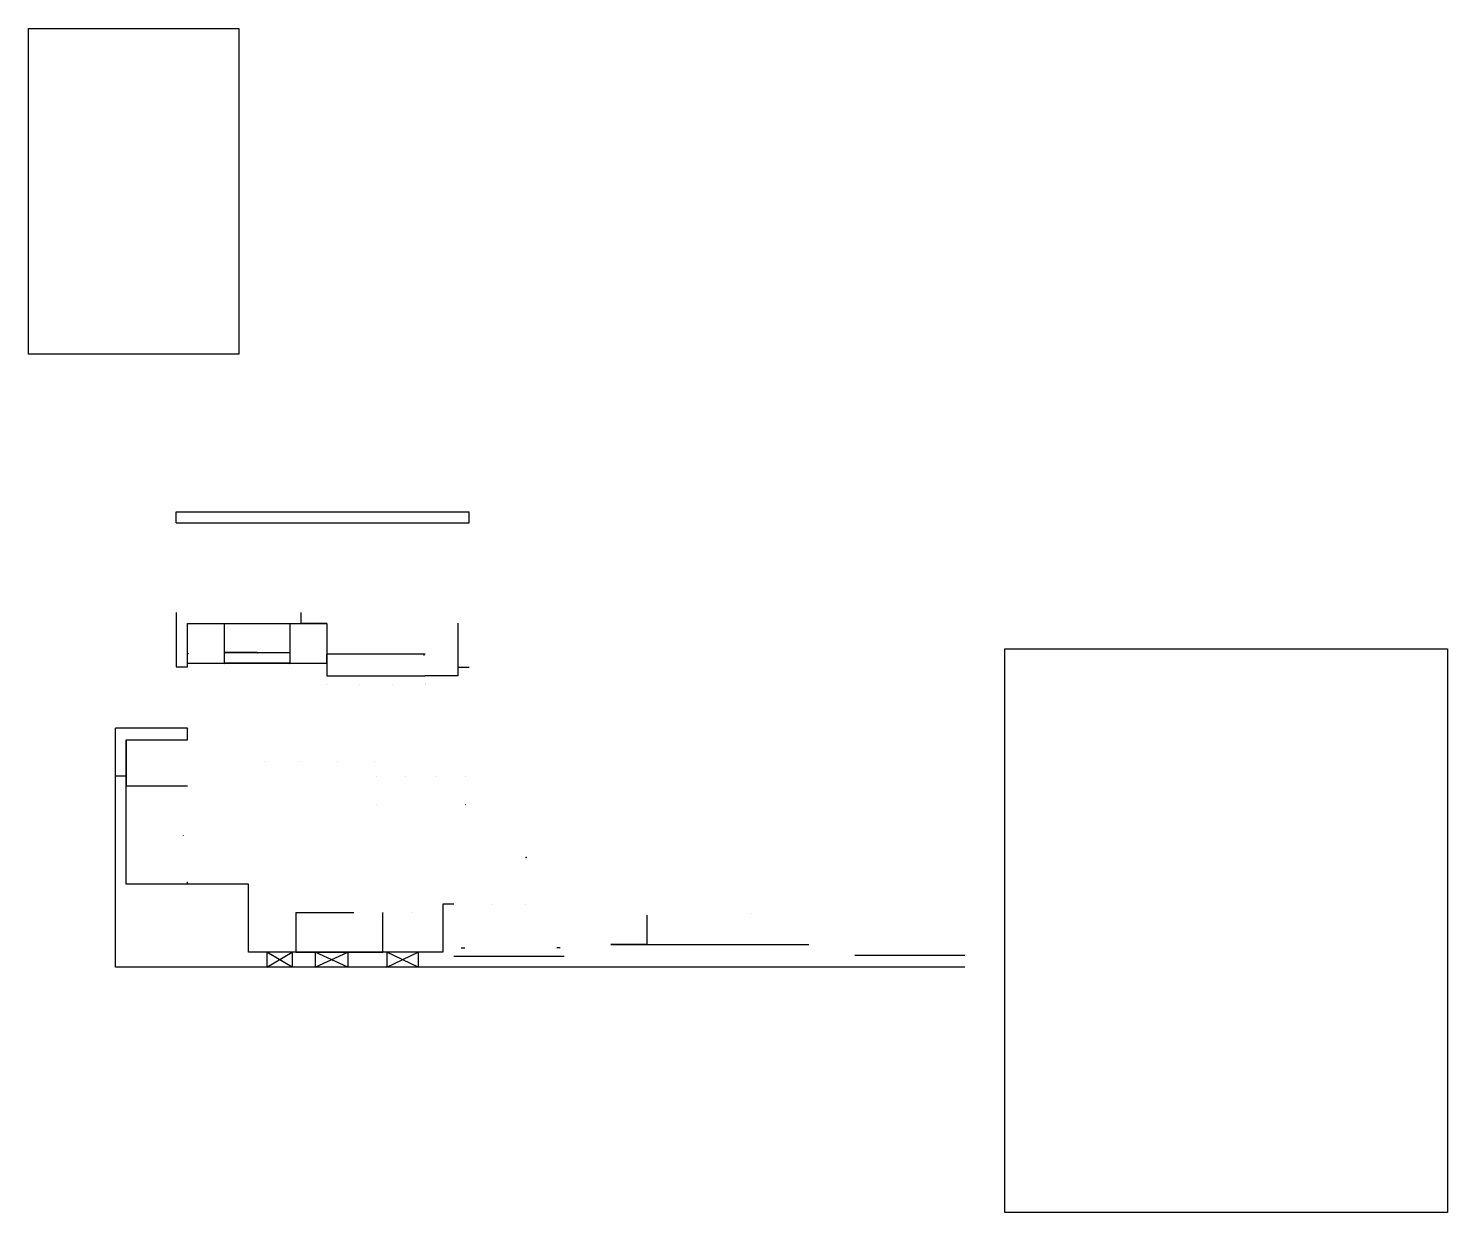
# Model space of a CAD drawing. Header units: inches. Extents: x 187 to 6023, y -2277 to 3057.
# Drawn here: x 4065 to 6023, y -1099 to 534 of the extents above; entities that cross this region are included whole.
import ezdxf

# ---------------------------------------------------------------- set-up
doc = ezdxf.new("R2010")
doc.units = ezdxf.units.IN
doc.header["$MEASUREMENT"] = 0
picture_1 = doc.add_image_def('image10.jpeg', size_in_pixel=(698, 1080))
picture_2 = doc.add_image_def('image11.jpeg', size_in_pixel=(499, 635))

msp = doc.modelspace()

# ---------------------------------------------------------------- linework, layer by layer
for p, q in [((4268.89, -132.54), (4673.29, -132.54)), ((4268.89, -147.54), (4268.89, -132.54)), ((4673.29, -147.54), (4673.29, -132.54)), ((4268.89, -147.54), (4673.29, -147.54)), ((4268.89, -271.54), (4268.89, -346.24)), ((4441.39, -286.34), (4441.39, -271.54)), ((4284.79, -346.24), (4284.79, -286.34)), ((4284.79, -286.34), (4476.89, -286.34)), ((4335.84, -341.34), (4335.84, -286.34)), ((4425.84, -286.34), (4425.84, -341.34)), ((4476.89, -286.34), (4441.39, -286.34)), ((4476.89, -286.34), (4476.89, -328.74)), ((4657.59, -286.24), (4657.59, -346.74)), ((4612.39, -328.74), (4476.89, -328.74)), ((4476.89, -341.34), (4476.89, -328.74)), ((4476.89, -328.74), (4476.89, -358.74)), ((4476.89, -328.74), (4476.89, -358.74)), ((4268.89, -346.24), (4270.39, -346.24)), ((4270.39, -346.24), (4284.79, -346.24)), ((4284.79, -341.34), (4476.89, -341.34)), ((4425.84, -341.34), (4335.84, -341.34)), ((4657.59, -346.74), (4673.29, -346.74)), ((4657.59, -346.74), (4657.59, -358.74)), ((4657.59, -346.74), (4657.59, -346.74, 270)), ((4476.89, -358.74), (4612.39, -358.74)), ((4657.59, -358.74), (4612.39, -358.74)), ((4185.19, -760.34), (4185.19, -430.54)), ((4284.79, -430.54), (4185.19, -430.54)), ((4284.79, -446.94), (4284.79, -430.54)), ((4200.19, -645.74), (4200.19, -446.94)), ((4200.19, -446.94), (4284.79, -446.94)), ((4200.19, -446.94), (4200.19, -496.94)), ((4200.19, -446.94), (4200.19, -510.14)), ((4200.19, -496.94), (4185.19, -496.94)), ((4200.19, -510.14), (4284.79, -510.14)), ((4200.19, -645.74), (4200.19, -582.54)), ((4278.49, -578.74, 188.2), (4278.49, -579.14, 188.2)), ((4368.89, -645.74), (4200.19, -645.74)), ((4284.79, -645.74), (4284.79, -642.54)), ((4368.89, -739.64), (4368.89, -645.74)), ((4433.89, -684.64), (4433.89, -739.64)), ((4433.89, -684.64, 85.6), (4473.89, -684.64, 85.6)), ((4473.89, -684.64, 85.6), (4473.89, -684.64, 12)), ((4473.89, -684.64, 12), (4513.89, -684.64, 12)), ((4513.89, -684.64, 12), (4513.89, -684.64, 85.6)), ((4553.89, -739.64), (4553.89, -684.64)), ((4652.09, -673.14), (4636.69, -673.14)), ((4636.69, -673.14), (4636.69, -739.64)), ((4652.09, -673.14), (4636.69, -673.14)), ((4636.69, -673.14), (4636.69, -739.64)), ((4636.69, -739.64), (4368.89, -739.64)), ((4393.89, -739.64), (4393.89, -760.34)), ((4428.89, -760.34), (4393.89, -739.64)), ((4393.89, -760.34), (4428.89, -739.64)), ((4428.89, -739.64), (4428.89, -760.34)), ((4433.89, -739.64), (4553.89, -739.64)), ((4460.89, -739.64), (4460.89, -760.34)), ((4505.89, -760.34), (4460.89, -739.64)), ((4460.89, -760.34), (4505.89, -739.64)), ((4505.89, -739.64), (4505.89, -760.34)), ((4636.69, -739.64), (4559.69, -739.64)), ((4559.69, -739.64), (4559.69, -760.34)), ((4559.69, -760.34), (4602.69, -739.64)), ((4602.69, -760.34), (4559.69, -739.64)), ((5141.69, -729.24), (4868.59, -729.24)), ((4868.59, -760.34), (4185.19, -760.34)), ((4868.59, -760.34), (4185.19, -760.34)), ((5356.59, -760.34), (4868.59, -760.34)), ((5356.59, -744.34), (5204.99, -744.34))]:
    msp.add_line(p, q)
at = {"color": 6, "extrusion": (1, 0, 0)}
for p, q in [((4284.79, -328.04, 150.6), (4285.79, -328.04, 150.6)), ((4285.79, -430.54, 169.77), (4285.79, -430.54)), ((4278.49, -511.34, 262.6), (4278.49, -511.34, 188.2))]:
    msp.add_line(p, q, dxfattribs=at)
at = {"extrusion": (0, -1, 0)}
for p, q in [((4380.84, -326.34, 150.6), (4335.84, -326.34, 150.6)), ((4335.84, -326.34, 150.6), (4335.84, -326.34, 195.6)), ((4335.84, -326.34, 195.6), (4425.84, -326.34, 195.6)), ((4336.24, -328.04, 263), (4336.24, -328.04, 150.6)), ((4380.84, -328.04, 150.6), (4380.84, -328.04, 263)), ((4381.24, -328.04, 263), (4381.24, -328.04, 150.6)), ((4425.84, -326.34, 195.6), (4425.84, -326.34, 150.6)), ((4425.84, -328.04, 263), (4426.24, -328.04, 263)), ((4426.24, -328.04, 263), (4426.24, -328.04, 150.6)), ((4335.84, -343.04, 85.6), (4335.44, -343.04, 85.6)), ((4335.44, -343.04, 85.6), (4335.44, -343.04, 12)), ((4425.84, -343.04, 48.8), (4425.84, -343.04, 49.2)), ((4476.89, -370.44, 85.6), (4476.89, -370.44, 85.2)), ((4522.45, -370.44, 12), (4522.45, -370.44, 85.6)), ((4567.62, -370.44, 12), (4567.62, -370.44, 85.6)), ((4612.79, -370.44, 12), (4612.79, -370.44, 263))]:
    msp.add_line(p, q, dxfattribs=at)
at = {"extrusion": (-1, 0, 0)}
msp.add_line((4610.69, -328.74, 87.3), (4610.69, -330.44, 87.3), dxfattribs=at)
at = {"color": 6, "extrusion": (0, -1, 0)}
msp.add_line((4612.39, -370.44, 210.6), (4612.39, -370.44, 262.6), dxfattribs=at)
at = {"color": 15, "extrusion": (1, 0, 0)}
for p, q in [((4390.19, -477.04, 85.6), (4390.19, -477.04)), ((4544.94, -497.04, 85.6), (4544.94, -497.04))]:
    msp.add_line(p, q, dxfattribs=at)
at = {"color": 15, "extrusion": (0, 1, 0)}
for p, q in [((4440.4, -477.04, 85.6), (4440.4, -477.04)), ((4491.42, -477.04, 85.6), (4491.42, -477.04)), ((4542.44, -477.04, 85.6), (4542.44, -477.04)), ((4585.39, -497.04, 85.6), (4585.39, -497.04)), ((4626.64, -497.04, 85.6), (4626.64, -497.04)), ((4667.89, -497.04, 85.6), (4667.89, -497.04)), ((4544.94, -536.34, 85.6), (4544.94, -536.34, 12))]:
    msp.add_line(p, q, dxfattribs=at)
at = {"color": 15, "extrusion": (0, -1, 0)}
for p, q in [((4668.29, -536.34, 12), (4667.89, -536.34, 12)), ((4667.89, -536.34, 12), (4667.89, -536.34, 85.6))]:
    msp.add_line(p, q, dxfattribs=at)
at = {"extrusion": (1, 0, 0)}
msp.add_line((4278.49, -645.74, 263), (4278.49, -645.74, 262.6), dxfattribs=at)
at = {"extrusion": (0, 1, 0)}
for p, q in [((4595.29, -684.64, 85.6), (4595.29, -684.64, 12)), ((5141.69, -729.24), (5141.69, -729.24, 224.7))]:
    msp.add_line(p, q, dxfattribs=at)
at = {"color": 244, "true_color": 0x991b1e, "extrusion": (0, 1, 0)}
for p, q in [((4704.12, -673.14, 71), (4704.12, -673.14, 12)), ((4751.15, -673.14, 71), (4751.15, -673.14, 12))]:
    msp.add_line(p, q, dxfattribs=at)
at = {"color": 244, "true_color": 0x991b1e}
for p, q in [((4918.59, -728.39), (4918.59, -688.39)), ((5061.79, -686.79, 44), (5062.19, -686.79, 44)), ((4636.69, -739.64), (4602.69, -739.64)), ((4602.69, -739.64), (4602.69, -760.34)), ((4803.99, -745.34), (4652.09, -745.34))]:
    msp.add_line(p, q, dxfattribs=at)
at = {"color": 3, "extrusion": (0, 1, 0)}
for p, q in [((4662.09, -733.44, 90.6), (4667.09, -733.44, 90.6)), ((4667.09, -733.44, 90.6), (4667.09, -733.44, 100.6))]:
    msp.add_line(p, q, dxfattribs=at)
at = {"color": 3, "extrusion": (-1, 0, 0)}
msp.add_line((4798.59, -733.44, 85.6), (4793.99, -733.44, 85.6), dxfattribs=at)
at = {"color": 6}
msp.add_line((4868.59, -728.39), (4918.59, -728.39), dxfattribs=at)
at = {"color": 244, "true_color": 0x991b1e, "extrusion": (1, 0, 0)}
msp.add_point((4751.55, -608.99, 70.6), dxfattribs=at)

# ---------------------------------------------------------------- pictures from other files: only their frames are drawn
image = msp.add_image(picture_1, insert=(4065.15, 84.67), size_in_units=(290.27, 449.13))
image.dxf.flags = 7
at = {"color": 6}
image = msp.add_image(picture_2, insert=(6022.5, -321.27), size_in_units=(610.77, 777.23), rotation=180, dxfattribs=at)
image.dxf.flags = 7

doc.saveas('drawing.dxf')
